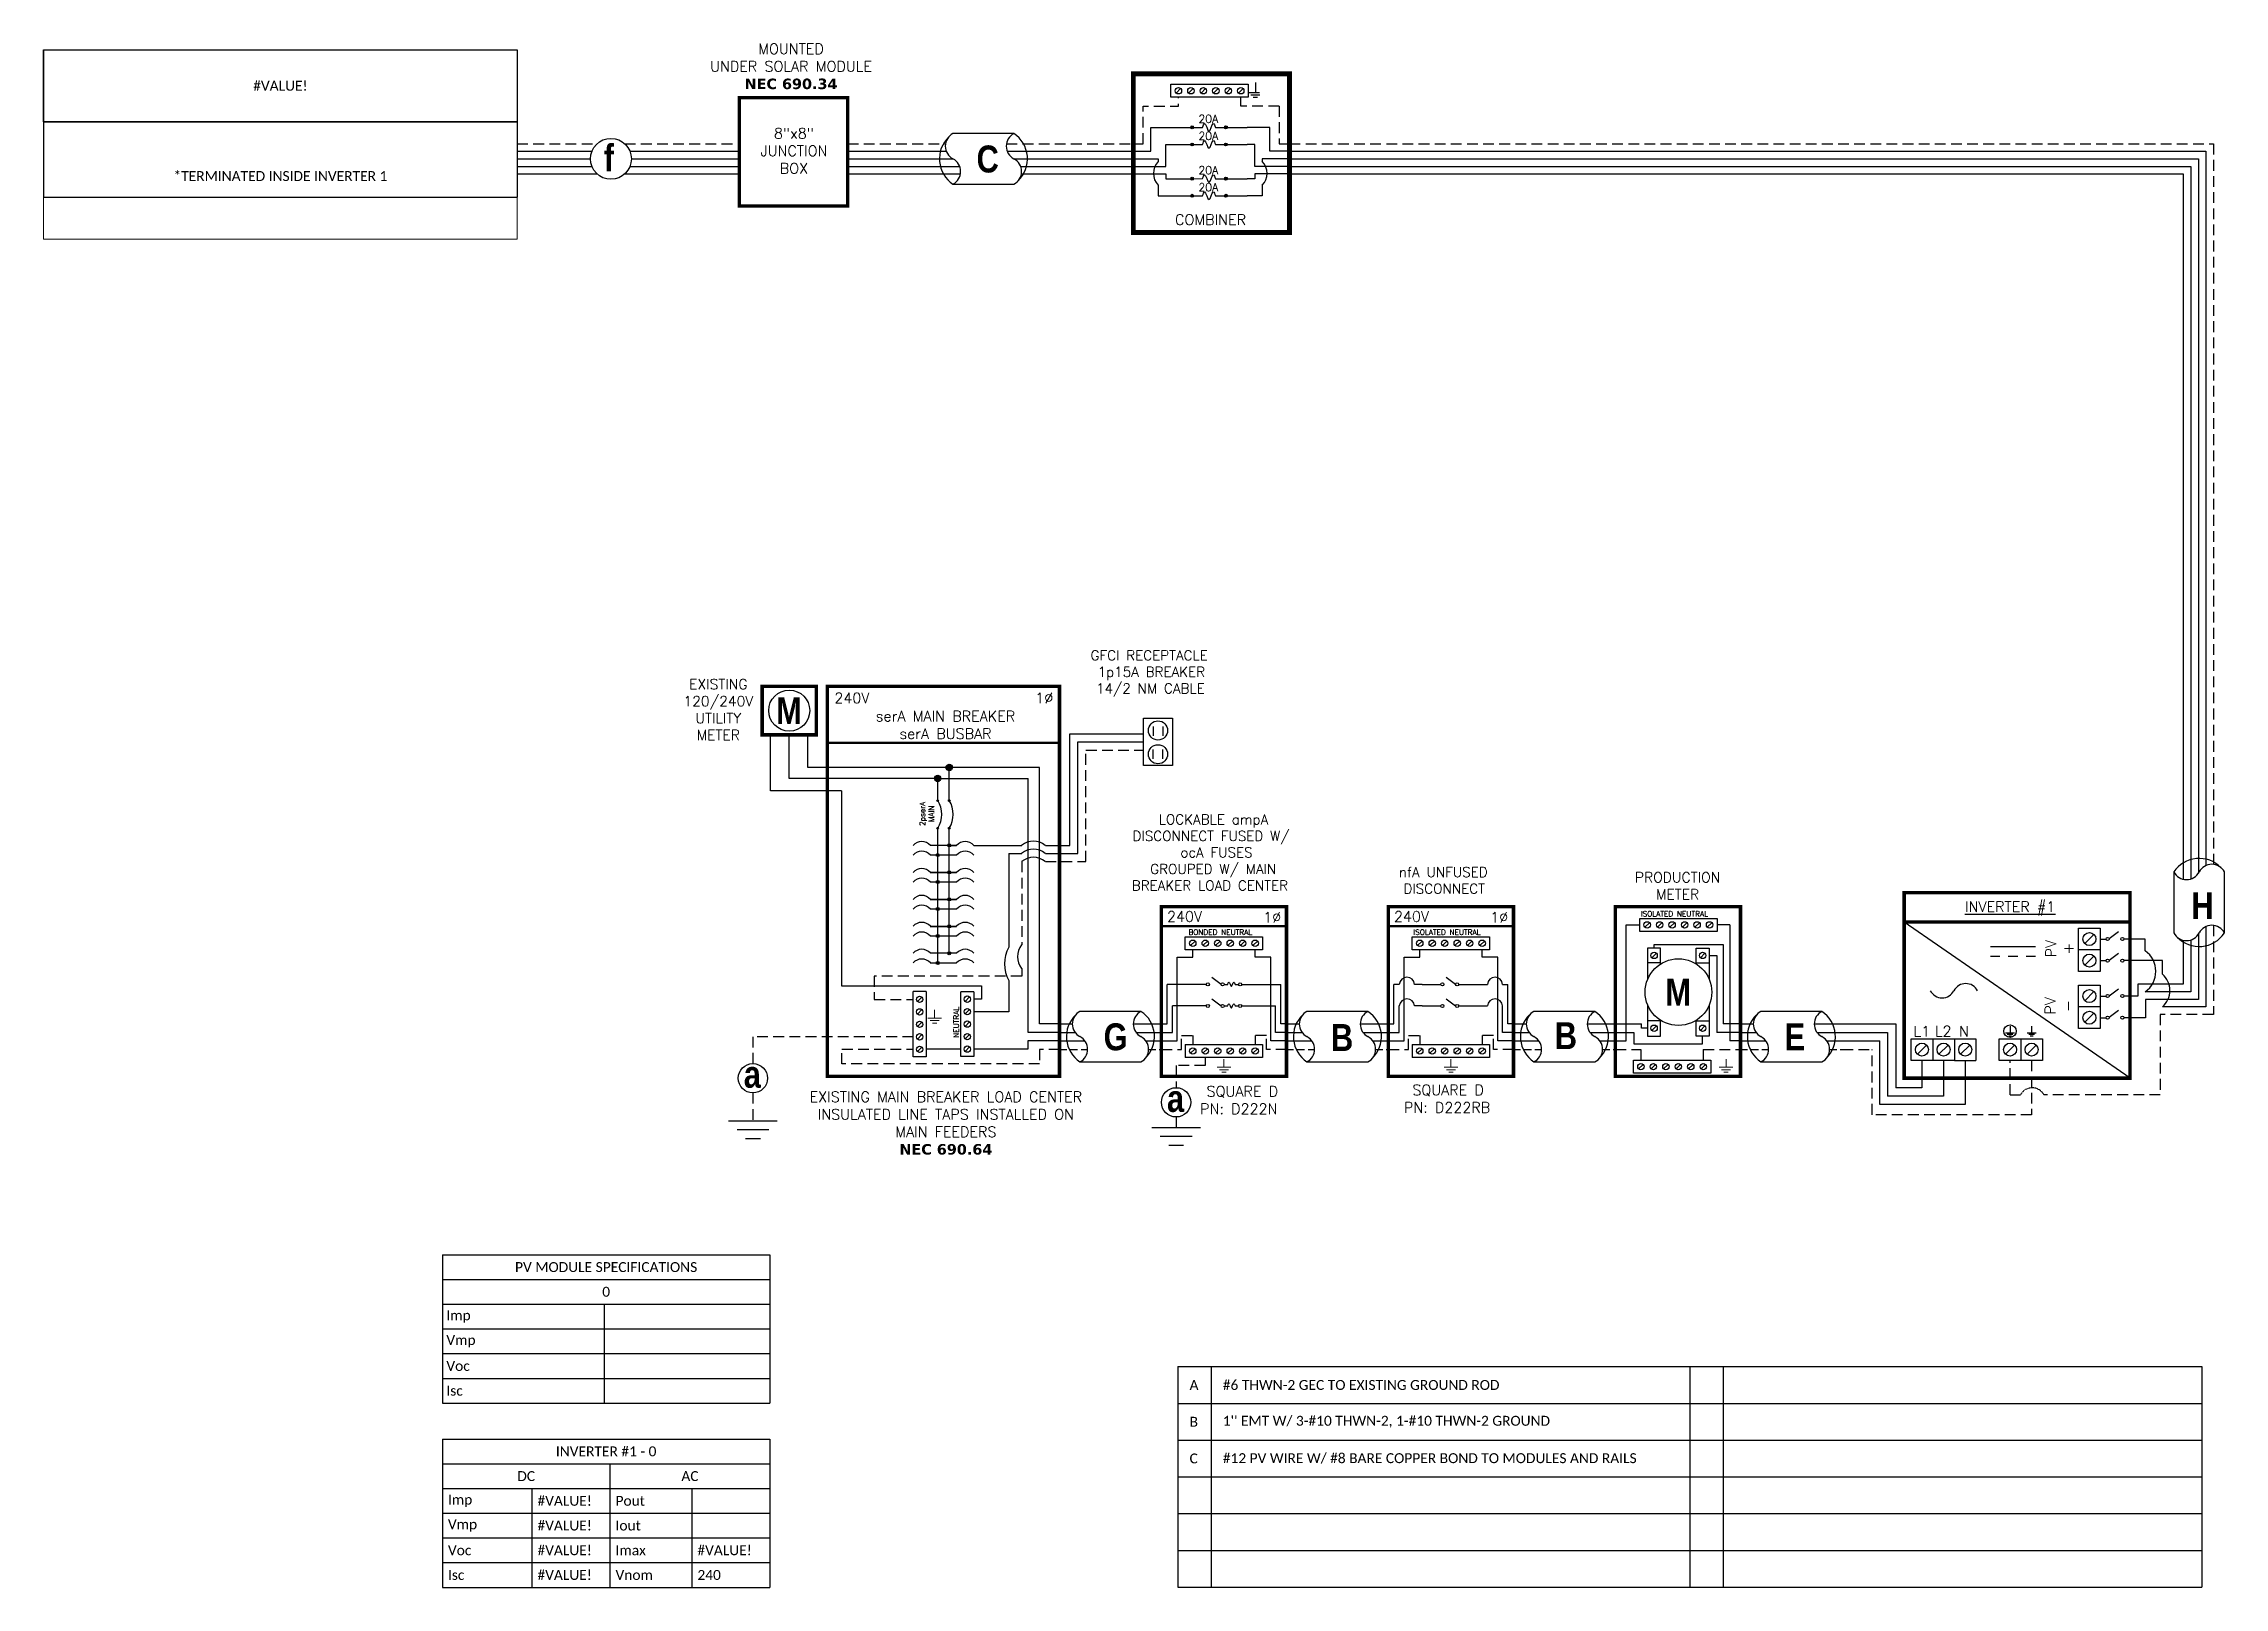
# Model space of a CAD drawing. Header units: feet. Extents: x 11564 to 12324, y 21610 to 22149.
import ezdxf

# ---------------------------------------------------------------- set-up
doc = ezdxf.new("R2010")
doc.units = ezdxf.units.FT
doc.header["$MEASUREMENT"] = 0
doc.linetypes.add('HIDDEN', pattern=[0.375, 0.25, -0.125])
doc.layers.add('TEXT', color=7, linetype='Continuous')
doc.layers.add('Z - TITLEBLOCK TXT', color=7, linetype='Continuous')
doc.styles.add('ONE LINE TXT', font='techb___.ttf')
doc.styles.get("Standard").update_dxf_attribs({"font": 'simplex.shx'})

msp = doc.modelspace()

# ---------------------------------------------------------------- texts
at = {"color": 1, "linetype": 'Continuous'}
for s, height, p in [('20A', 2.778, (11966.15, 22120.92)), ('20A', 2.778, (11966.15, 22097.08)), ('%%UINVERTER #1', 3.6576, (12233.43, 21845.87))]:
    msp.add_text(s, height=height, dxfattribs=at).set_placement(p)
at = {"color": 1, "linetype": 'Continuous', "char_height": 9.3833, "attachment_point": 1, "style": 'ONE LINE TXT'}
for s, insert in [('{\\W1;\\C256;f}', (11758.85, 22113.41)), ('{\\W1;\\C256;C}', (11888.82, 22113)), ('{\\W1;\\C256;H}', (12312.38, 21852.76)), ('{\\W1;\\C256;G}', (11933.11, 21807.04)), ('{\\W1;\\C256;B}', (12090.4, 21807.45)), ('{\\W1;\\C256;E}', (12170.53, 21807.04))]:
    msp.add_mtext_dynamic_manual_height_columns(s, width=0.1385, gutter_width=2.13, heights=[0], dxfattribs=dict(at, insert=insert))
at = {"color": 1, "attachment_point": 5}
for s, width, gutter_width, insert, char_height in [('COMBINER', 1.1897, 7.17, (11970.39, 22087.17), 3.658), ('L1', 0.1481, 0.75, (12218.38, 21804.29), 3.658), ('L2', 0.1481, 0.75, (12225.84, 21804.32), 3.658), ('N', 0.1481, 0.75, (12233.09, 21804.27), 3.66)]:
    msp.add_mtext_dynamic_manual_height_columns(s, width=width, gutter_width=gutter_width, heights=[0], dxfattribs=dict(at, insert=insert, char_height=char_height))
at = {"color": 1, "char_height": 3.658, "attachment_point": 5, "rotation": 90}
for s, width, insert in [('PV +', 2.8378, (12266.41, 21833.08)), ('PV -', 2.8013, (12266.19, 21813.11))]:
    msp.add_mtext_dynamic_manual_height_columns(s, width=width, gutter_width=0.75, heights=[0], dxfattribs=dict(at, insert=insert))

# ---------------------------------------------------------------- blocks, each defined once
blk = doc.blocks.new('*T21')
at = {"color": 0, "lineweight": -2, "transparency": 16777216}
for p, q in [((0, 0), (165.11, 0)), ((0, 0), (0, -51.42)), ((165.11, 0), (165.11, -51.42)), ((0, -25.14), (165.11, -25.14)), ((0, -51.42), (165.11, -51.42))]:
    blk.add_line(p, q, dxfattribs=at)
at = {"layer": 'Defpoints', "color": 8, "linetype": 'ByBlock', "lineweight": 0, "transparency": 16777216}
for p, q in [((0, -51.42), (0, -66.05)), ((165.11, -51.42), (165.11, -66.05)), ((0, -66.05), (165.11, -66.05))]:
    blk.add_line(p, q, dxfattribs=at)
at = {"color": 0, "linetype": 'Continuous', "transparency": 16777216, "char_height": 3.4544, "width": 155.095, "attachment_point": 5}
for s, insert in [('{\\fCalibri|b0|i0|c0;#VALUE!', (82.56, -12.57)), ('{\\fCalibri|b0|i0|c0;^J^J*TERMINATED INSIDE INVERTER 1', (82.56, -38.28))]:
    blk.add_mtext(s, dxfattribs=dict(at, insert=insert))
blk = doc.blocks.new('8x8box')
at = {"lineweight": 50, "const_width": 1.19}
blk.add_lwpolyline([(37.78, 0), (0, 0), (0, 37.78), (37.78, 37.78)], close=True, dxfattribs=at)
at = {"color": 1, "char_height": 3.6576, "attachment_point": 5}
for s, width, insert in [(' \\PMOUNTED \\PUNDER SOLAR MODULE\\P{\\fVerdana|b1|i0|c0|p34;NEC 690.34}', 73.0127, (18.01, 51.7)), ('8"x8"  JUNCTION BOX ', 0.4767, (19.03, 19.26))]:
    blk.add_mtext_dynamic_manual_height_columns(s, width=width, gutter_width=7.17, heights=[0], dxfattribs=dict(at, insert=insert))
blk = doc.blocks.new('*U12')
at = {"color": 7}
for p, q in [((-35.53, 9), (-31.05, 9)), ((-9.81, 9), (0, 9))]:
    blk.add_line(p, q, dxfattribs=at)
at = {"color": 7, "linetype": 'Continuous'}
for p, q in [((-7.14, 13.31), (-28.39, 13.31)), ((-28.39, -4.31), (-7.14, -4.31))]:
    blk.add_line(p, q, dxfattribs=at)
at = {"color": 10}
for p, q in [((-35.53, 6), (-30.11, 6)), ((-8.87, 6), (0, 6))]:
    blk.add_line(p, q, dxfattribs=at)
at = {"color": 253}
for p, q in [((-35.53, 3), (-26.66, 3)), ((-5.41, 3), (0, 3))]:
    blk.add_line(p, q, dxfattribs=at)
at = {"color": 92, "linetype": 'HIDDEN', "ltscale": 10}
for p, q in [((-4.48, 0), (0, 0)), ((-35.53, 0), (-25.72, 0))]:
    blk.add_line(p, q, dxfattribs=at)
at = {"color": 7, "linetype": 'Continuous'}
for centre, start, end in [((-22.54, 4.5), 133.97324, 236.42648), ((-12.99, 4.5), 313.97324, 56.42648)]:
    blk.add_arc(centre, 10.58, start, end, dxfattribs=at)
at = {"linetype": 'Continuous'}
for centre, start, end in [((-26.08, 8.91), 117.66392, 242.33608), ((-4.83, 8.91), 117.66392, 242.33608), ((-30.7, 0.09), 297.66392, 62.33608), ((-9.45, 0.09), 297.66392, 62.33608)]:
    blk.add_arc(centre, 4.98, start, end, dxfattribs=at)
blk = doc.blocks.new('fusedDisconnect')
at = {"lineweight": 50}
blk.add_line((-43.61, 43.06), (0, 43.06), dxfattribs=at)
at = {"color": 1, "linetype": 'Continuous'}
for p, q in [((-35.27, 34.78), (-35.27, 39.32)), ((-35.27, 39.32), (-8.32, 39.32)), ((-8.32, 39.32), (-8.32, 34.78)), ((-8.32, 34.78), (-35.27, 34.78)), ((-26.07, 25.18), (-22.81, 22.74)), ((-26.07, 17.65), (-22.81, 15.2)), ((-21.73, 22.73), (-20.49, 22.73)), ((-17.94, 22.73), (-16.7, 22.73)), ((-21.73, 15.2), (-20.49, 15.2)), ((-17.94, 15.2), (-16.7, 15.2)), ((-35.27, 1.76), (-8.32, 1.76)), ((-35.27, 1.76), (-35.27, -2.78)), ((-8.32, 1.76), (-8.32, -2.78)), ((-8.32, -2.78), (-35.27, -2.78))]:
    blk.add_line(p, q, dxfattribs=at)
at = {"color": 253, "linetype": 'Continuous'}
for p, q in [((-38.16, 3), (-38.16, 32.17)), ((-38.16, 32.17), (-32.67, 32.17)), ((-32.67, 32.17), (-32.67, 34.78)), ((-10.92, 32.17), (-10.92, 34.78)), ((-5.43, 32.17), (-10.92, 32.17)), ((-5.43, 3), (-5.43, 32.17)), ((-43.61, 3), (-38.16, 3)), ((0, 3), (-5.43, 3))]:
    blk.add_line(p, q, dxfattribs=at)
at = {"color": 4, "linetype": 'Continuous'}
for p, q in [((-31.89, 37.83), (-33.46, 36.26)), ((-27.53, 37.83), (-29.11, 36.26)), ((-23.18, 37.83), (-24.76, 36.26)), ((-18.83, 37.83), (-20.41, 36.26)), ((-14.48, 37.83), (-16.06, 36.26)), ((-10.13, 37.83), (-11.7, 36.26)), ((-31.89, 0.28), (-33.46, -1.3)), ((-27.53, 0.28), (-29.11, -1.3)), ((-23.18, 0.28), (-24.76, -1.3)), ((-18.83, 0.28), (-20.41, -1.3)), ((-14.48, 0.28), (-16.06, -1.3)), ((-10.13, 0.28), (-11.7, -1.3))]:
    blk.add_line(p, q, dxfattribs=at)
at = {"color": 7, "linetype": 'Continuous'}
for p, q in [((-27.97, 22.73), (-41.66, 22.73)), ((-41.66, 9), (-41.66, 22.73)), ((-15.62, 22.73), (-1.93, 22.73)), ((-1.93, 9), (-1.93, 22.73))]:
    blk.add_line(p, q, dxfattribs=at)
at = {"color": 7}
for p, q in [((-43.61, 9), (-41.66, 9)), ((0, 9), (-1.93, 9))]:
    blk.add_line(p, q, dxfattribs=at)
at = {"color": 10, "linetype": 'Continuous'}
for p, q in [((-27.97, 15.2), (-39.8, 15.2)), ((-39.8, 6), (-39.8, 15.2)), ((-15.62, 15.2), (-3.79, 15.19)), ((-3.79, 6), (-3.79, 15.2)), ((-43.61, 6), (-39.8, 6)), ((0, 6), (-3.79, 6))]:
    blk.add_line(p, q, dxfattribs=at)
at = {"color": 92, "linetype": 'HIDDEN', "ltscale": 15}
for p, q in [((-43.61, 0), (-36.58, 0)), ((-36.58, 0), (-36.58, 4.9)), ((-36.58, 4.9), (-32.67, 4.9)), ((-32.67, 4.9), (-32.67, 1.76)), ((-7.01, 4.9), (-10.92, 4.9)), ((-10.92, 4.9), (-10.92, 1.76)), ((-7.01, 0), (-7.01, 4.9)), ((0, 0), (-7.01, 0)), ((-28.32, -5.55), (-38.48, -5.55)), ((-38.48, -5.55), (-38.48, -13.28)), ((-28.32, -2.78), (-28.32, -5.55)), ((-38.48, -23.51), (-38.48, -27.17))]:
    blk.add_line(p, q, dxfattribs=at)
at = {"lineweight": 50, "const_width": 1.19}
blk.add_lwpolyline([(-43.61, -9.34), (-43.61, 49.84), (0, 49.84), (0, -9.34)], close=True, dxfattribs=at)
at = {"color": 92, "linetype": 'Continuous', "lineweight": 5, "ltscale": 0.05, "flags": 128}
for points in [[(-24.14, -6.17), (-19.45, -6.17)], [(-20.27, -7.03), (-23.32, -7.03)], [(-21.8, -3.32), (-21.8, -6.17)], [(-21.08, -7.9), (-22.51, -7.9)]]:
    blk.add_lwpolyline(points, dxfattribs=at)
at = {"color": 92, "linetype": 'Continuous', "ltscale": 4, "flags": 128}
for points in [[(-46.96, -27.17), (-30, -27.17)], [(-32.93, -30.31), (-44.02, -30.31)], [(-35.87, -33.46), (-41.08, -33.46)]]:
    blk.add_lwpolyline(points, dxfattribs=at)
at = {"color": 4, "linetype": 'Continuous'}
for centre in [(-32.67, 37.05), (-28.32, 37.05), (-23.97, 37.05), (-19.62, 37.05), (-15.27, 37.05), (-10.92, 37.05), (-32.67, -0.51), (-28.32, -0.51), (-23.97, -0.51), (-19.62, -0.51), (-15.27, -0.51), (-10.92, -0.51)]:
    blk.add_circle(centre, 1.11, dxfattribs=at)
at = {"color": 1, "linetype": 'Continuous'}
for centre in [(-27.43, 22.73), (-22.27, 22.73), (-16.16, 22.73), (-27.43, 15.2), (-22.27, 15.2), (-16.16, 15.19)]:
    blk.add_circle(centre, 0.541, dxfattribs=at)
at = {"color": 7, "linetype": 'Continuous'}
blk.add_circle((-38.48, -18.39), 5.11, dxfattribs=at)
at = {"color": 1, "linetype": 'Continuous'}
for points in [[(-20.49, 22.73), (-20.12, 23.49), (-19.22, 21.97), (-18.39, 23.49), (-17.94, 22.73)], [(-20.49, 15.2), (-20.12, 15.96), (-19.22, 14.43), (-18.39, 15.96), (-17.94, 15.2)]]:
    blk.add_spline(points, degree=3, dxfattribs=at)
at = {"color": 4, "linetype": 'Continuous'}
blk.add_text('BONDED NEUTRAL', height=1.8743, dxfattribs=at).set_placement((-34.19, 39.97))
at = {"color": 1}
for s, width, gutter_width, heights, insert, char_height, attachment_point in [('\\A1;\\pi14.315;LOCKABLE ampA \\P\\pi5.1859;DISCONNECT FUSED W/ \\P\\pi21.882;ocA FUSES\\P\\pi11.355;GROUPED W/ MAIN \\P\\pi4.9392;BREAKER LOAD CENTER', 71.8931, 92.23, [38.55], (-58.88, 81.95), 3.4544, 1), ('240V', 0.1481, 0.75, [0], (-35.55, 46.4), 3.658, 5), ('1∅', 0.1481, 0.75, [0], (-4.98, 46.1), 3.658, 5), ('\\A1;\\pi7.3884,t25.676;SQUARE D\\P\\pi5.1241,t23.412;PN: D222N', 35.0816, 28.88, [13.54], (-35.24, -12.75), 3.6576, 1)]:
    blk.add_mtext_dynamic_manual_height_columns(s, width=width, gutter_width=gutter_width, heights=heights, dxfattribs=dict(at, insert=insert, char_height=char_height, attachment_point=attachment_point))
at = {"color": 1, "linetype": 'Continuous', "insert": (-41.67, -12.34), "char_height": 9.3833, "attachment_point": 1, "style": 'ONE LINE TXT'}
blk.add_mtext_dynamic_manual_height_columns('{\\W1;\\C256;a}', width=0.1385, gutter_width=2.13, heights=[0], dxfattribs=at)
blk = doc.blocks.new('*U18')
at = {"color": 7}
for p, q in [((-35.53, 9), (-31.05, 9)), ((-9.81, 9), (0, 9))]:
    blk.add_line(p, q, dxfattribs=at)
at = {"color": 7, "linetype": 'Continuous'}
for p, q in [((-7.14, 13.31), (-28.39, 13.31)), ((-28.39, -4.31), (-7.14, -4.31))]:
    blk.add_line(p, q, dxfattribs=at)
at = {"color": 10}
for p, q in [((-35.53, 6), (-30.11, 6)), ((-8.87, 6), (0, 6))]:
    blk.add_line(p, q, dxfattribs=at)
at = {"color": 253}
for p, q in [((-35.53, 3), (-26.66, 3)), ((-5.41, 3), (0, 3))]:
    blk.add_line(p, q, dxfattribs=at)
at = {"color": 92, "linetype": 'HIDDEN', "ltscale": 10}
for p, q in [((-4.48, 0), (0, 0)), ((-35.53, 0), (-25.72, 0))]:
    blk.add_line(p, q, dxfattribs=at)
at = {"color": 7, "linetype": 'Continuous'}
for centre, start, end in [((-22.54, 4.5), 133.97324, 236.42648), ((-12.99, 4.5), 313.97324, 56.42648)]:
    blk.add_arc(centre, 10.58, start, end, dxfattribs=at)
at = {"linetype": 'Continuous'}
for centre, start, end in [((-26.08, 8.91), 117.66392, 242.33608), ((-4.83, 8.91), 117.66392, 242.33608), ((-30.7, 0.09), 297.66392, 62.33608), ((-9.45, 0.09), 297.66392, 62.33608)]:
    blk.add_arc(centre, 4.98, start, end, dxfattribs=at)
blk = doc.blocks.new('*U19')
at = {"color": 7}
for name, p in [('fusedDisconnect', (0, 0)), ('*U18', (-43.61, 0))]:
    blk.add_blockref(name, p, dxfattribs=at)
blk = doc.blocks.new('lineTapPanel')
at = {"linetype": 'Continuous'}
h = blk.add_hatch(color=254, dxfattribs=at)
h.dxf.hatch_style = 1
edge = h.paths.add_edge_path()
edge.add_arc((-38.44, 98.34), 1.11, 0, 360)
h = blk.add_hatch(color=254, dxfattribs=at)
h.dxf.hatch_style = 1
edge = h.paths.add_edge_path()
edge.add_arc((-42.47, 94.51), 1.11, 0, 360)
h = blk.add_hatch(color=1, dxfattribs=at)
h.dxf.hatch_style = 1
edge = h.paths.add_edge_path()
edge.add_arc((-42.47, 86.8), 0.291, 0, 360)
h = blk.add_hatch(color=1, dxfattribs=at)
h.dxf.hatch_style = 1
edge = h.paths.add_edge_path()
edge.add_arc((-38.44, 86.8), 0.291, 0, 360)
h = blk.add_hatch(color=1, dxfattribs=at)
h.dxf.hatch_style = 1
edge = h.paths.add_edge_path()
edge.add_arc((-42.47, 77.16), 0.291, 0, 360)
h = blk.add_hatch(color=1, dxfattribs=at)
h.dxf.hatch_style = 1
edge = h.paths.add_edge_path()
edge.add_arc((-38.44, 77.16), 0.291, 0, 360)
h = blk.add_hatch(color=1, dxfattribs=at)
h.dxf.hatch_style = 1
edge = h.paths.add_edge_path()
edge.add_arc((-38.44, 71.16), 0.528, 0, 360)
h = blk.add_hatch(color=1, dxfattribs=at)
h.dxf.hatch_style = 1
edge = h.paths.add_edge_path()
edge.add_arc((-42.47, 67.78), 0.528, 0, 360)
h = blk.add_hatch(color=1, dxfattribs=at)
h.dxf.hatch_style = 1
edge = h.paths.add_edge_path()
edge.add_arc((-38.44, 61.76), 0.528, 0, 360)
h = blk.add_hatch(color=1, dxfattribs=at)
h.dxf.hatch_style = 1
edge = h.paths.add_edge_path()
edge.add_arc((-42.47, 58.38), 0.528, 0, 360)
h = blk.add_hatch(color=1, dxfattribs=at)
h.dxf.hatch_style = 1
edge = h.paths.add_edge_path()
edge.add_arc((-42.47, 48.98), 0.528, 0, 360)
h = blk.add_hatch(color=1, dxfattribs=at)
h.dxf.hatch_style = 1
edge = h.paths.add_edge_path()
edge.add_arc((-38.44, 52.36), 0.528, 0, 360)
h = blk.add_hatch(color=1, dxfattribs=at)
h.dxf.hatch_style = 1
edge = h.paths.add_edge_path()
edge.add_arc((-42.47, 39.58), 0.528, 0, 360)
h = blk.add_hatch(color=1, dxfattribs=at)
h.dxf.hatch_style = 1
edge = h.paths.add_edge_path()
edge.add_arc((-38.44, 42.95), 0.528, 0, 360)
h = blk.add_hatch(color=1, dxfattribs=at)
h.dxf.hatch_style = 1
edge = h.paths.add_edge_path()
edge.add_arc((-42.47, 30.17), 0.528, 0, 360)
h = blk.add_hatch(color=1, dxfattribs=at)
h.dxf.hatch_style = 1
edge = h.paths.add_edge_path()
edge.add_arc((-38.44, 33.55), 0.528, 0, 360)
at = {"color": 155, "true_color": 0x647190}
blk.add_line((-80.92, 126.59), (0, 126.59), dxfattribs=at)
at = {"color": 253, "linetype": 'Continuous'}
for p, q in [((-100.73, 90.2), (-100.73, 109.7)), ((-76.04, 90.2), (-100.73, 90.2)), ((-76.04, 90.2), (-76.04, 22.16)), ((-76.04, 22.16), (-27.25, 22.16)), ((-27.25, 17.57), (-29.89, 17.57)), ((-27.25, 22.16), (-27.25, 17.57)), ((-11.01, 0.16), (-29.89, 0.16)), ((0, 3), (-11.01, 3)), ((-11.01, 3), (-11.01, 0.16))]:
    blk.add_line(p, q, dxfattribs=at)
at = {"color": 10, "linetype": 'Continuous'}
for p, q in [((-94.24, 94.51), (-94.24, 109.7)), ((-43.58, 94.51), (-94.24, 94.51)), ((-42.47, 87.09), (-42.47, 93.4)), ((-41.36, 94.51), (-10.98, 94.51)), ((-10.98, 6), (-10.98, 94.51)), ((-42.47, 30.17), (-42.47, 76.87)), ((-35.88, 67.78), (-45.04, 67.78)), ((-35.88, 58.38), (-45.04, 58.38)), ((-35.88, 48.98), (-45.04, 48.98)), ((-35.88, 39.58), (-45.04, 39.58)), ((-35.88, 30.17), (-45.04, 30.17)), ((0, 6), (-10.98, 6))]:
    blk.add_line(p, q, dxfattribs=at)
at = {"color": 7, "linetype": 'Continuous'}
for p, q in [((-87.75, 98.34), (-87.75, 109.7)), ((-39.56, 98.34), (-87.75, 98.34)), ((-38.44, 87.09), (-38.44, 97.23)), ((-6.96, 9), (-6.96, 98.34)), ((-38.44, 61.76), (-38.44, 76.87)), ((-35.88, 71.16), (-45.04, 71.16)), ((-38.44, 71.16), (-35.88, 71.16)), ((-45.04, 61.76), (-35.88, 61.76)), ((-35.88, 61.76), (-45.04, 61.76)), ((-38.44, 52.36), (-38.44, 61.76)), ((-45.04, 52.36), (-35.88, 52.36)), ((-35.88, 52.36), (-45.04, 52.36)), ((-38.44, 42.95), (-38.44, 52.36)), ((-45.04, 42.95), (-35.88, 42.95)), ((-35.88, 42.95), (-45.04, 42.95)), ((-38.44, 33.55), (-38.44, 42.95)), ((-35.88, 33.55), (-45.04, 33.55))]:
    blk.add_line(p, q, dxfattribs=at)
at = {"lineweight": 50}
blk.add_line((-80.92, 106.95), (0, 106.95), dxfattribs=at)
at = {"color": 7}
for p, q in [((-6.96, 98.34), (-37.33, 98.34)), ((0, 9), (-6.96, 9))]:
    blk.add_line(p, q, dxfattribs=at)
at = {"color": 1, "linetype": 'Continuous'}
for p, q in [((-51.03, -2.51), (-51.03, 20.23)), ((-46.49, 20.23), (-51.03, 20.23)), ((-46.49, 20.23), (-46.49, -2.51)), ((-34.43, -2.43), (-34.43, 20.16)), ((-29.89, 20.16), (-34.43, 20.16)), ((-29.89, 20.16), (-29.89, -2.43)), ((-46.49, -2.51), (-51.03, -2.51)), ((-29.89, -2.43), (-34.43, -2.43))]:
    blk.add_line(p, q, dxfattribs=at)
at = {"color": 4, "linetype": 'Continuous'}
for p, q in [((-47.97, 18.28), (-49.55, 16.71)), ((-31.37, 18.35), (-32.94, 16.78)), ((-47.97, 13.93), (-49.55, 12.36)), ((-47.97, 9.58), (-49.55, 8.01)), ((-31.37, 14), (-32.94, 12.43)), ((-31.37, 9.65), (-32.94, 8.08)), ((-47.97, 5.23), (-49.55, 3.66)), ((-47.97, 0.88), (-49.55, -0.69)), ((-31.37, 5.3), (-32.94, 3.73)), ((-31.37, 0.95), (-32.94, -0.62))]:
    blk.add_line(p, q, dxfattribs=at)
at = {"color": 92, "linetype": 'HIDDEN', "ltscale": 15}
for p, q in [((-51.03, 4.44), (-106.89, 4.44)), ((-106.89, 4.44), (-106.89, -4.87)), ((-75.84, -4.96), (-75.84, 0.09)), ((-75.84, 0.09), (-51.03, 0.09)), ((0, 0), (-6.96, 0)), ((-6.96, -4.96), (-75.84, -4.96)), ((-6.96, 0), (-6.96, -4.96)), ((-106.89, -15.1), (-106.89, -24.84))]:
    blk.add_line(p, q, dxfattribs=at)
at = {"color": 92, "linetype": 'Continuous', "ltscale": 15}
blk.add_line((-34.43, 0.09), (-46.49, 0.09), dxfattribs=at)
at = {"lineweight": 50, "const_width": 1.19}
for points in [[(-103.67, 109.7), (-103.67, 126.59), (-84.82, 126.59), (-84.82, 109.7)], [(-80.92, -9.3), (-80.92, 126.59), (0, 126.59), (0, -9.3)]]:
    blk.add_lwpolyline(points, close=True, dxfattribs=at)
at = {"color": 92, "linetype": 'Continuous', "lineweight": 5, "ltscale": 0.05, "flags": 128}
for points in [[(-45.88, 10.97), (-41.2, 10.97)], [(-42.01, 10.1), (-45.07, 10.1)], [(-42.82, 9.23), (-44.25, 9.23)], [(-43.54, 13.81), (-43.54, 10.97)]]:
    blk.add_lwpolyline(points, dxfattribs=at)
at = {"color": 92, "linetype": 'Continuous', "ltscale": 4, "flags": 128}
for points in [[(-115.37, -24.84), (-98.41, -24.84)], [(-101.35, -27.98), (-112.43, -27.98)], [(-104.29, -31.12), (-109.49, -31.12)]]:
    blk.add_lwpolyline(points, dxfattribs=at)
at = {"linetype": 'Continuous'}
blk.add_circle((-94.24, 118.15), 7.15, dxfattribs=at)
at = {"color": 7, "linetype": 'Continuous'}
for centre, radius in [((-38.44, 98.34), 1.11), ((-38.44, 98.34), 1.11), ((-42.47, 94.51), 1.11), ((-106.89, -9.99), 5.11)]:
    blk.add_circle(centre, radius, dxfattribs=at)
at = {"color": 1, "linetype": 'Continuous'}
for centre, radius in [((-42.47, 86.8), 0.291), ((-38.44, 86.8), 0.291), ((-42.47, 77.16), 0.291), ((-38.44, 77.16), 0.291), ((-38.44, 71.16), 0.528), ((-42.47, 67.78), 0.528), ((-38.44, 61.76), 0.528), ((-42.47, 58.38), 0.528), ((-42.47, 48.98), 0.528), ((-38.44, 52.36), 0.528), ((-42.47, 39.58), 0.528), ((-38.44, 42.95), 0.528), ((-42.47, 30.17), 0.528), ((-38.44, 33.55), 0.528)]:
    blk.add_circle(centre, radius, dxfattribs=at)
at = {"color": 4, "linetype": 'Continuous'}
for centre in [(-48.76, 17.49), (-32.16, 17.57), (-48.76, 13.14), (-48.76, 8.79), (-32.16, 13.21), (-32.16, 8.86), (-48.76, 4.44), (-48.76, 0.09), (-32.16, 4.51), (-32.16, 0.16)]:
    blk.add_circle(centre, 1.11, dxfattribs=at)
at = {"color": 1, "linetype": 'Continuous'}
for centre, radius, start, end in [((-50.14, 81.98), 9.06, 327.87082, 32.12918), ((-46.11, 81.98), 9.06, 327.87082, 32.12918), ((-48.03, 68.62), 3.93, 40.3392, 139.6608), ((-48.03, 65.24), 3.93, 40.3392, 139.6608), ((-32.88, 68.62), 3.93, 40.3392, 139.6608), ((-32.88, 65.24), 3.93, 40.3392, 139.6608), ((-48.03, 59.21), 3.93, 40.3392, 139.6608), ((-32.88, 59.21), 3.93, 40.3392, 139.6608), ((-48.03, 55.84), 3.93, 40.3392, 139.6608), ((-48.03, 49.81), 3.93, 40.3392, 139.6608), ((-32.88, 55.84), 3.93, 40.3392, 139.6608), ((-32.88, 49.81), 3.93, 40.3392, 139.6608), ((-48.03, 46.43), 3.93, 40.3392, 139.6608), ((-32.88, 46.43), 3.93, 40.3392, 139.6608), ((-48.03, 40.41), 3.93, 40.3392, 139.6608), ((-48.03, 37.03), 3.93, 40.3392, 139.6608), ((-32.88, 40.41), 3.93, 40.3392, 139.6608), ((-32.88, 37.03), 3.93, 40.3392, 139.6608), ((-48.03, 31.01), 3.93, 40.3392, 139.6608), ((-48.03, 27.63), 3.93, 40.3392, 139.6608), ((-32.88, 31.01), 3.93, 40.3392, 139.6608), ((-32.88, 27.63), 3.93, 40.3392, 139.6608)]:
    blk.add_arc(centre, radius, start, end, dxfattribs=at)
at = {"color": 253, "linetype": 'Continuous', "style": 'ONE LINE TXT'}
blk.add_text('M', height=9.38, dxfattribs=at).set_placement((-98.8, 113.43))
at = {"color": 4, "linetype": 'Continuous'}
blk.add_text('NEUTRAL', height=1.874, rotation=90, dxfattribs=at).set_placement((-35.08, 4.08))
at = {"color": 1, "attachment_point": 5}
for s, width, gutter_width, heights, insert, char_height in [('EXISTING\\P120/240V UTILITY METER', 0.0523, 7.17, [0], (-118.95, 118.48), 3.5433), ('240V', 0.1481, 0.75, [0], (-72.39, 122.54), 3.658), ('1∅', 0.1481, 0.75, [0], (-5.31, 122.54), 3.658), ('serA MAIN BREAKER\\PserA BUSBAR', 72.4998, 0.75, [0], (-39.75, 113.14), 3.6576), ('EXISTING MAIN BREAKER LOAD CENTER INSULATED LINE TAPS INSTALLED ON MAIN FEEDERS\\P{\\fVerdana|b1|i0|c0|p34;NEC 690.64}', 98.9176, 7.17, [106.42], (-39.63, -25.66), 3.6576)]:
    blk.add_mtext_dynamic_manual_height_columns(s, width=width, gutter_width=gutter_width, heights=heights, dxfattribs=dict(at, insert=insert, char_height=char_height))
at = {"color": 4, "linetype": 'Continuous', "insert": (-46.25, 82.15), "char_height": 1.874, "attachment_point": 5, "rotation": 90}
blk.add_mtext_dynamic_manual_height_columns('2pserA\\PMAIN', width=0.1481, gutter_width=0.75, heights=[0], dxfattribs=at)
at = {"color": 1, "linetype": 'Continuous', "insert": (-110.08, -3.93), "char_height": 9.3833, "attachment_point": 1, "style": 'ONE LINE TXT'}
blk.add_mtext_dynamic_manual_height_columns('{\\W1;\\C256;a}', width=0.1385, gutter_width=2.13, heights=[0], dxfattribs=at)
blk = doc.blocks.new('*U20')
at = {"color": 7}
blk.add_blockref('lineTapPanel', (0, 0), dxfattribs=at)
blk = doc.blocks.new('*T22')
at = {"color": 0, "lineweight": -2, "transparency": 16777216}
for p, q in [((0, 0), (114.19, 0)), ((0, 0), (0, -51.7)), ((114.19, 0), (114.19, -51.7)), ((0, -8.62), (114.19, -8.62)), ((58.43, -8.62), (58.43, -51.7)), ((0, -17.23), (114.19, -17.23)), ((31.22, -17.23), (31.22, -51.7)), ((86.98, -17.23), (86.98, -51.7)), ((0, -25.85), (114.19, -25.85)), ((0, -34.47), (114.19, -34.47)), ((0, -43.08), (114.19, -43.08)), ((0, -51.7), (114.19, -51.7))]:
    blk.add_line(p, q, dxfattribs=at)
at = {"color": 0, "linetype": 'Continuous', "transparency": 16777216, "char_height": 3.4544}
for s, insert, width, attachment_point in [('{\\fCalibri|b0|i0|c0;INVERTER #1 - 0', (57.09, -4.31), 110.3293, 5), ('{\\fCalibri|b0|i0|c0;DC', (29.22, -12.93), 54.5755, 5), ('{\\fCalibri|b0|i0|c0;AC', (86.31, -12.93), 51.8976, 5), ('{\\fCalibri|b0|i0|c0;Imp', (1.93, -21.54), 27.3681, 4), ('{\\fCalibri|b0|i0|c0;#VALUE!', (33.15, -21.54), 23.3513, 4), ('{\\fCalibri|b0|i0|c0;Pout', (60.36, -21.54), 24.6902, 4), ('{\\fCalibri|b0|i0|c0;', (88.91, -21.54), 23.3513, 4), ('{\\fCalibri|b0|i0|c0;Vmp', (1.93, -30.16), 27.3681, 4), ('{\\fCalibri|b0|i0|c0;#VALUE!', (33.15, -30.16), 23.3513, 4), ('{\\fCalibri|b0|i0|c0;Iout', (60.36, -30.16), 24.6902, 4), ('{\\fCalibri|b0|i0|c0;', (88.91, -30.16), 23.3513, 4), ('{\\fCalibri|b0|i0|c0;Voc', (1.93, -38.78), 27.3681, 4), ('{\\fCalibri|b0|i0|c0;#VALUE!', (33.15, -38.78), 23.3513, 4), ('{\\fCalibri|b0|i0|c0;Imax', (60.36, -38.78), 24.6902, 4), ('{\\fCalibri|b0|i0|c0;#VALUE!', (88.91, -38.78), 23.3513, 4), ('{\\fCalibri|b0|i0|c0;#VALUE!', (33.15, -47.39), 23.3513, 4), ('{\\fCalibri|b0|i0|c0;240', (88.91, -47.39), 23.3513, 4), ('{\\fCalibri|b0|i0|c0;Isc', (1.93, -47.39), 27.3681, 4), ('{\\fCalibri|b0|i0|c0;Vnom', (60.36, -47.39), 24.6902, 4)]:
    blk.add_mtext(s, dxfattribs=dict(at, insert=insert, width=width, attachment_point=attachment_point))
blk = doc.blocks.new('*T23')
at = {"color": 0, "lineweight": -2, "transparency": 16777216}
for p, q in [((0, 0), (114.19, 0)), ((0, 0), (0, -51.69)), ((114.19, 0), (114.19, -51.69)), ((0, -8.62), (114.19, -8.62)), ((0, -17.23), (114.19, -17.23)), ((56.41, -17.23), (56.41, -51.69)), ((0, -25.85), (114.19, -25.85)), ((0, -34.46), (114.19, -34.46)), ((0, -43.08), (114.19, -43.08)), ((0, -51.69), (114.19, -51.69))]:
    blk.add_line(p, q, dxfattribs=at)
at = {"color": 0, "linetype": 'Continuous', "transparency": 16777216, "char_height": 3.4544}
for s, insert, width, attachment_point in [('{\\fCalibri|b0|i0|c0;PV MODULE SPECIFICATIONS', (57.09, -4.31), 111.433, 5), ('{\\fCalibri|b0|i0|c0;0', (57.09, -12.92), 111.433, 5), ('{\\fCalibri|b0|i0|c0;Imp', (1.38, -21.54), 53.6551, 4), ('{\\fCalibri|b0|i0|c0;', (57.78, -21.54), 55.0254, 4), ('{\\fCalibri|b0|i0|c0;Vmp', (1.38, -30.15), 53.6551, 4), ('{\\fCalibri|b0|i0|c0;', (57.78, -30.15), 55.0254, 4), ('{\\fCalibri|b0|i0|c0;Voc', (1.38, -38.77), 53.6551, 4), ('{\\fCalibri|b0|i0|c0;', (57.78, -38.77), 55.0254, 4), ('{\\fCalibri|b0|i0|c0;Isc', (1.38, -47.39), 53.6551, 4), ('{\\fCalibri|b0|i0|c0;', (57.78, -47.39), 55.0254, 4)]:
    blk.add_mtext(s, dxfattribs=dict(at, insert=insert, width=width, attachment_point=attachment_point))
blk = doc.blocks.new('*T24')
at = {"linetype": 'ByBlock', "lineweight": -2, "transparency": 16777216}
for p, q in [((0, 0), (357.03, 0)), ((0, 0), (0, -76.8)), ((11.58, 0), (11.58, -76.8)), ((178.51, 0), (178.51, -76.8)), ((190.1, 0), (190.1, -76.8)), ((357.03, 0), (357.03, -76.8)), ((0, -12.8), (357.03, -12.8)), ((0, -25.61), (357.03, -25.61)), ((0, -38.41), (357.03, -38.41)), ((0, -51.22), (357.03, -51.22)), ((0, -64.02), (357.03, -64.02)), ((0, -76.8), (357.03, -76.8))]:
    blk.add_line(p, q, dxfattribs=at)
at = {"color": 0, "linetype": 'Continuous', "transparency": 16777216, "char_height": 3.4544, "attachment_point": 4}
for s, insert, width in [('{\\fCalibri|b0|i0|c0;A', (4.06, -6.4), 3.4544), ('{\\fCalibri|b0|i0|c0;#6 THWN-2 GEC TO EXISTING GROUND ROD', (15.65, -6.4), 158.8026), ('{\\fCalibri|b0|i0|c0;', (182.58, -6.4), 3.4544), ('{\\fCalibri|b0|i0|c0;', (194.16, -6.4), 158.8095), ('{\\fCalibri|b0|i0|c0;B', (4.06, -19.21), 3.4544), ("{\\fCalibri|b0|i0|c0;1'' EMT W/ 3-#10 THWN-2, 1-#10 THWN-2 GROUND", (15.65, -19.21), 158.8026), ('{\\fCalibri|b0|i0|c0;', (182.58, -19.21), 3.4544), ('{\\fCalibri|b0|i0|c0;', (194.16, -19.21), 158.8095), ('{\\fCalibri|b0|i0|c0;C', (4.06, -32.01), 3.4544), ('{\\fCalibri|b0|i0|c0;#12 PV WIRE W/ #8 BARE COPPER BOND TO MODULES AND RAILS', (15.65, -32.01), 158.8026), ('{\\fCalibri|b0|i0|c0;', (182.58, -32.01), 3.4544), ('{\\fCalibri|b0|i0|c0;', (194.16, -32.01), 158.8095), ('{\\fCalibri|b0|i0|c0;', (4.06, -44.82), 3.4544), ('{\\fCalibri|b0|i0|c0;', (15.65, -44.82), 158.8026), ('{\\fCalibri|b0|i0|c0;', (182.58, -44.82), 3.4544), ('{\\fCalibri|b0|i0|c0;', (194.16, -44.82), 158.8095), ('{\\fCalibri|b0|i0|c0;', (4.06, -57.62), 3.4544), ('{\\fCalibri|b0|i0|c0;', (15.65, -57.62), 158.8026), ('{\\fCalibri|b0|i0|c0;', (182.58, -57.62), 3.4544), ('{\\fCalibri|b0|i0|c0;', (194.16, -57.62), 158.8095), ('{\\fCalibri|b0|i0|c0;', (4.06, -70.41), 3.4544), ('{\\fCalibri|b0|i0|c0;', (15.65, -70.41), 158.8026), ('{\\fCalibri|b0|i0|c0;', (182.58, -70.41), 3.4544), ('{\\fCalibri|b0|i0|c0;', (194.16, -70.41), 158.8095)]:
    blk.add_mtext(s, dxfattribs=dict(at, insert=insert, width=width))
blk = doc.blocks.new('gfci1')
at = {"color": 7, "linetype": 'Continuous'}
for p, q in [((33.46, 0), (33.46, 38.87)), ((33.46, 38.87), (59.14, 38.87)), ((62.57, 41.42), (62.57, 38.21)), ((65.87, 41.42), (65.87, 38.21)), ((62.57, 30.17), (62.57, 33.39)), ((65.87, 30.17), (65.87, 33.39)), ((0, 0), (16.69, 0)), ((24.94, 0), (33.46, 0))]:
    blk.add_line(p, q, dxfattribs=at)
at = {"color": 253, "linetype": 'Continuous'}
for p, q in [((36.28, -2.82), (36.28, 36.06)), ((36.28, 36.06), (59.14, 36.06)), ((12.22, -2.82), (16.69, -2.82)), ((12.22, -2.82), (12.22, -35.5)), ((24.94, -2.82), (36.28, -2.82)), ((12.22, -47.07), (12.22, -57.95)), ((12.22, -57.95), (0, -57.95))]:
    blk.add_line(p, q, dxfattribs=at)
at = {"color": 7}
blk.add_line((16.69, -45.52), (16.69, -45.52), dxfattribs=at)
at = {"color": 7, "linetype": 'Continuous'}
blk.add_lwpolyline([(59.14, 44.31), (69.3, 44.31), (69.3, 27.81), (59.14, 27.81)], close=True, dxfattribs=at)
for centre in [(64.22, 40.06), (64.22, 31.78)]:
    blk.add_circle(centre, 3.33, dxfattribs=at)
blk.add_arc((20.81, -4.99), 6.47, 50.39049, 129.60951, dxfattribs=at)
at = {"color": 253, "linetype": 'Continuous'}
for centre, radius, start, end in [((20.81, -7.8), 6.47, 50.39049, 129.60951), ((22.72, -41.29), 11.99, 151.17036, 208.82964)]:
    blk.add_arc(centre, radius, start, end, dxfattribs=at)
at = {"layer": 'TEXT', "color": 92, "linetype": 'HIDDEN', "ltscale": 15}
for p, q in [((39.09, -5.63), (39.09, 33.24)), ((39.09, 33.24), (59.14, 33.24)), ((16.69, -5.63), (16.69, -34.69)), ((24.94, -5.63), (39.09, -5.63)), ((16.69, -45.52), (-34.69, -45.52)), ((-34.69, -45.52), (-34.69, -53.67)), ((16.69, -42.94), (16.69, -45.52)), ((-34.69, -53.67), (-21.14, -53.67))]:
    blk.add_line(p, q, dxfattribs=at)
at = {"layer": 'TEXT', "color": 92, "linetype": 'Continuous', "ltscale": 15}
for centre, start, end in [((20.81, -10.62), 50.39049, 129.60951), ((21.67, -38.81), 140.39049, 219.60951)]:
    blk.add_arc(centre, 6.47, start, end, dxfattribs=at)
at = {"layer": 'TEXT', "color": 1, "insert": (27.72, 67.97), "char_height": 3.4544, "attachment_point": 1}
blk.add_mtext_dynamic_manual_height_columns('\\A1;\\pi12.999;GFCI RECEPTACLE\\P\\pi15.467;1p15A BREAKER\\P\\pi14.891;14/2 NM CABLE', width=71.8931, gutter_width=92.23, heights=[24.13], dxfattribs=at)
blk = doc.blocks.new('string2')
at = {"linetype": 'Continuous'}
h = blk.add_hatch(color=7, dxfattribs=at)
h.dxf.hatch_style = 1
edge = h.paths.add_edge_path()
edge.add_arc((-324.86, 276.93), 0.513, 0, 360)
h = blk.add_hatch(color=7, dxfattribs=at)
h.dxf.hatch_style = 1
edge = h.paths.add_edge_path()
edge.add_arc((-313.08, 276.93), 0.513, 0, 360)
h = blk.add_hatch(color=253, dxfattribs=at)
h.dxf.hatch_style = 1
edge = h.paths.add_edge_path()
edge.add_arc((-324.86, 265.01), 0.513, 0, 360)
h = blk.add_hatch(color=253, dxfattribs=at)
h.dxf.hatch_style = 1
edge = h.paths.add_edge_path()
edge.add_arc((-313.08, 265.01), 0.513, 0, 360)
at = {"color": 1, "linetype": 'Continuous'}
for p, q in [((-324.34, 276.93), (-321.21, 276.94)), ((-316.71, 276.93), (-313.59, 276.93)), ((-324.34, 265.01), (-321.21, 265.02)), ((-316.71, 265.01), (-313.59, 265.01))]:
    blk.add_line(p, q, dxfattribs=at)
at = {"color": 7, "linetype": 'Continuous'}
for p, q in [((-560.21, 269.3), (-533.99, 269.3)), ((-520.9, 269.3), (-482.74, 269.3)), ((-444.96, 269.3), (-405.93, 269.3)), ((-384.69, 269.3), (-345.37, 269.3)), ((-345.37, 269.3), (-341.94, 269.3)), ((-341.94, 269.3), (-334.07, 269.3)), ((-291.02, 269.3), (-303.05, 269.3)), ((-290.91, 269.3), (23.33, 269.3)), ((23.33, 269.3), (23.33, 20.94)), ((7.45, 0), (0, 0)), ((7.45, -4.11), (7.45, 0)), ((23.33, -0.31), (23.33, -18.41)), ((23.33, -18.41), (7.45, -18.41))]:
    blk.add_line(p, q, dxfattribs=at)
at = {"color": 253, "linetype": 'Continuous'}
for p, q in [((-560.21, 266.68), (-532.38, 266.68)), ((-522.69, 266.68), (-482.74, 266.68)), ((-444.96, 266.68), (-405.67, 266.68)), ((-384.43, 266.68), (-345.37, 266.68)), ((-345.37, 266.68), (-341.94, 266.68)), ((-290.91, 266.68), (20.71, 266.68)), ((20.71, 266.68), (20.71, 20.82)), ((-303.05, 265.01), (-305.67, 265.01)), ((20.71, -0.42), (20.71, -15.79)), ((4.87, -19.9), (0, -19.9)), ((20.71, -15.79), (4.87, -15.79)), ((4.87, -15.79), (4.87, -19.9))]:
    blk.add_line(p, q, dxfattribs=at)
at = {"color": 7, "linetype": 'Continuous', "flags": 128}
for points in [[(-334.07, 269.3), (-334.07, 276.93), (-331.45, 276.93)], [(-331.45, 276.93), (-324.86, 276.93)], [(-331.45, 276.93), (-324.86, 276.93)], [(-313.08, 276.93), (-305.67, 276.93)], [(-303.05, 269.3), (-303.05, 276.93), (-305.67, 276.93)]]:
    blk.add_lwpolyline(points, dxfattribs=at)
at = {"color": 253, "linetype": 'Continuous', "flags": 128}
for points in [[(-341.94, 266.68), (-334.07, 266.68), (-334.07, 265.01)], [(-291.02, 266.68), (-303.05, 266.68), (-303.05, 265.01)], [(-334.07, 265.01), (-324.86, 265.01)], [(-331.45, 265.01), (-324.86, 265.01)], [(-313.08, 265.01), (-305.67, 265.01)]]:
    blk.add_lwpolyline(points, dxfattribs=at)
at = {"color": 7, "linetype": 'Continuous'}
for centre in [(-324.86, 276.93), (-313.08, 276.93)]:
    blk.add_circle(centre, 0.513, dxfattribs=at)
at = {"color": 253, "linetype": 'Continuous'}
for centre in [(-324.86, 265.01), (-313.08, 265.01)]:
    blk.add_circle(centre, 0.513, dxfattribs=at)
at = {"linetype": 'Continuous'}
blk.add_arc((2.32, -11.26), 8.8, 305.65052, 54.34948, dxfattribs=at)
at = {"color": 1, "linetype": 'Continuous'}
for points in [[(-321.21, 276.94), (-320.55, 278.28), (-318.96, 275.59), (-317.5, 278.28), (-316.71, 276.93)], [(-321.21, 265.02), (-320.55, 266.35), (-318.96, 263.67), (-317.5, 266.35), (-316.71, 265.01)]]:
    blk.add_spline(points, degree=3, dxfattribs=at)
for p in [(-322.7, 278.52), (-322.7, 266.59)]:
    blk.add_text('20A', height=2.778, dxfattribs=at).set_placement(p)
blk = doc.blocks.new('unfusedDisconnect')
at = {"lineweight": 50}
blk.add_line((-43.61, 43.06), (0, 43.06), dxfattribs=at)
at = {"color": 1, "linetype": 'Continuous'}
for p, q in [((-35.27, 34.78), (-35.27, 39.32)), ((-35.27, 39.32), (-8.32, 39.32)), ((-8.32, 39.32), (-8.32, 34.78)), ((-8.32, 34.78), (-35.27, 34.78)), ((-23.43, 25.18), (-20.16, 22.74)), ((-31.89, 22.73), (-25.32, 22.73)), ((-23.43, 17.65), (-20.16, 15.2)), ((-19.08, 22.73), (-11.7, 22.73)), ((-31.89, 15.2), (-25.32, 15.2)), ((-19.08, 15.2), (-11.7, 15.19)), ((-35.27, 1.76), (-8.32, 1.76)), ((-35.27, 1.76), (-35.27, -2.78)), ((-8.32, 1.76), (-8.32, -2.78)), ((-8.32, -2.78), (-35.27, -2.78))]:
    blk.add_line(p, q, dxfattribs=at)
at = {"color": 253, "linetype": 'Continuous'}
for p, q in [((-38.16, 3), (-38.16, 32.17)), ((-38.16, 32.17), (-32.67, 32.17)), ((-32.67, 32.17), (-32.67, 34.78)), ((-10.92, 32.17), (-10.92, 34.78)), ((-5.43, 32.17), (-10.92, 32.17)), ((-5.43, 3), (-5.43, 32.17)), ((-43.61, 3), (-38.16, 3)), ((0, 3), (-5.43, 3))]:
    blk.add_line(p, q, dxfattribs=at)
at = {"color": 4, "linetype": 'Continuous'}
for p, q in [((-31.89, 37.83), (-33.46, 36.26)), ((-27.53, 37.83), (-29.11, 36.26)), ((-23.18, 37.83), (-24.76, 36.26)), ((-18.83, 37.83), (-20.41, 36.26)), ((-14.48, 37.83), (-16.06, 36.26)), ((-10.13, 37.83), (-11.7, 36.26)), ((-31.89, 0.28), (-33.46, -1.3)), ((-27.53, 0.28), (-29.11, -1.3)), ((-23.18, 0.28), (-24.76, -1.3)), ((-18.83, 0.28), (-20.41, -1.3)), ((-14.48, 0.28), (-16.06, -1.3)), ((-10.13, 0.28), (-11.7, -1.3))]:
    blk.add_line(p, q, dxfattribs=at)
at = {"color": 7, "linetype": 'Continuous'}
for p, q in [((-41.66, 9), (-41.66, 22.73)), ((-39.8, 22.73), (-41.66, 22.73)), ((-31.89, 22.73), (-34.52, 22.73)), ((-11.7, 22.73), (-9.07, 22.73)), ((-3.79, 22.73), (-1.93, 22.73)), ((-1.93, 9), (-1.93, 22.73))]:
    blk.add_line(p, q, dxfattribs=at)
at = {"color": 7}
for p, q in [((-43.61, 9), (-41.66, 9)), ((0, 9), (-1.93, 9))]:
    blk.add_line(p, q, dxfattribs=at)
at = {"color": 10, "linetype": 'Continuous'}
for p, q in [((-39.8, 6), (-39.8, 15.2)), ((-31.89, 15.2), (-34.52, 15.2)), ((-11.7, 15.2), (-9.07, 15.2)), ((-3.79, 6), (-3.79, 15.2)), ((-43.61, 6), (-39.8, 6)), ((0, 6), (-3.79, 6))]:
    blk.add_line(p, q, dxfattribs=at)
at = {"color": 92, "linetype": 'HIDDEN', "ltscale": 15}
for p, q in [((-43.61, 0), (-36.58, 0)), ((-36.58, 0), (-36.58, 4.9)), ((-36.58, 4.9), (-32.67, 4.9)), ((-32.67, 4.9), (-32.67, 1.76)), ((-7.01, 4.9), (-10.92, 4.9)), ((-10.92, 4.9), (-10.92, 1.76)), ((-7.01, 0), (-7.01, 4.9)), ((0, 0), (-7.01, 0))]:
    blk.add_line(p, q, dxfattribs=at)
at = {"lineweight": 50, "const_width": 1.19}
blk.add_lwpolyline([(-43.61, -9.34), (-43.61, 49.84), (0, 49.84), (0, -9.34)], close=True, dxfattribs=at)
at = {"color": 92, "linetype": 'Continuous', "lineweight": 5, "ltscale": 0.05, "flags": 128}
for points in [[(-24.14, -6.17), (-19.45, -6.17)], [(-20.27, -7.03), (-23.32, -7.03)], [(-21.8, -3.32), (-21.8, -6.17)], [(-21.08, -7.9), (-22.51, -7.9)]]:
    blk.add_lwpolyline(points, dxfattribs=at)
at = {"color": 4, "linetype": 'Continuous'}
for centre in [(-32.67, 37.05), (-28.32, 37.05), (-23.97, 37.05), (-19.62, 37.05), (-15.27, 37.05), (-10.92, 37.05), (-32.67, -0.51), (-28.32, -0.51), (-23.97, -0.51), (-19.62, -0.51), (-15.27, -0.51), (-10.92, -0.51)]:
    blk.add_circle(centre, 1.11, dxfattribs=at)
at = {"color": 1, "linetype": 'Continuous'}
for centre in [(-24.78, 22.73), (-19.62, 22.73), (-24.78, 15.2), (-19.62, 15.2)]:
    blk.add_circle(centre, 0.541, dxfattribs=at)
at = {"color": 7, "linetype": 'Continuous'}
for centre in [(-37.16, 22.58), (-6.43, 22.58)]:
    blk.add_arc(centre, 2.64, 3.28193, 176.71807, dxfattribs=at)
at = {"color": 10, "linetype": 'Continuous'}
for centre in [(-37.16, 15.04), (-6.43, 15.04)]:
    blk.add_arc(centre, 2.64, 3.28193, 176.71807, dxfattribs=at)
at = {"color": 4, "linetype": 'Continuous'}
blk.add_text('ISOLATED NEUTRAL', height=1.8743, dxfattribs=at).set_placement((-34.91, 39.97))
at = {"color": 1}
for s, width, gutter_width, heights, insert, char_height, attachment_point in [('\\A1;\\pi15.271;nfA UNFUSED \\P\\pi16.834;DISCONNECT', 64.922, 0, [11.89], (-55.21, 63.58), 3.4544, 1), ('240V', 0.1481, 0.75, [0], (-35.55, 46.4), 3.658, 5), ('1∅', 0.1481, 0.75, [0], (-4.98, 46.1), 3.658, 5), ('\\A1;\\pi11.999,t30.287;SQUARE D\\P\\pi9.0377,t27.326;PN: D222RB', 51.6906, 0.203, [45.94], (-47.25, -12.27), 3.6576, 1)]:
    blk.add_mtext_dynamic_manual_height_columns(s, width=width, gutter_width=gutter_width, heights=heights, dxfattribs=dict(at, insert=insert, char_height=char_height, attachment_point=attachment_point))
blk = doc.blocks.new('*U25')
at = {"color": 7}
for name, p in [('unfusedDisconnect', (0, 0)), ('*U12', (-43.61, 0))]:
    blk.add_blockref(name, p, dxfattribs=at)
at = {"layer": 'Z - TITLEBLOCK TXT', "color": 1, "linetype": 'Continuous', "insert": (-63.63, 8.88), "char_height": 9.3833, "attachment_point": 1, "style": 'ONE LINE TXT'}
blk.add_mtext_dynamic_manual_height_columns('{\\W1;\\C256;B}', width=0.1385, gutter_width=2.13, heights=[0], dxfattribs=at)
blk = doc.blocks.new('productionMeter')
at = {"color": 1, "linetype": 'Continuous'}
for p, q in [((-35.13, 41.18), (-35.13, 45.72)), ((-35.13, 45.72), (-8.18, 45.72)), ((-8.18, 45.72), (-8.18, 41.18)), ((-8.18, 41.18), (-35.13, 41.18)), ((-32.38, 35.4), (-32.38, 24.5)), ((-27.84, 35.4), (-32.38, 35.4)), ((-27.84, 29.86), (-27.84, 35.4)), ((-15.47, 29.86), (-15.47, 35.4)), ((-15.47, 35.4), (-10.93, 35.4)), ((-10.93, 35.4), (-10.93, 24.5)), ((-27.84, 30.21), (-32.38, 30.21)), ((-15.47, 30.21), (-10.93, 30.21)), ((-32.38, 15.55), (-32.38, 4.64)), ((-10.93, 15.55), (-10.93, 4.64)), ((-27.84, 10.04), (-32.38, 10.04)), ((-27.84, 4.64), (-27.84, 10.18)), ((-15.47, 4.64), (-15.47, 10.18)), ((-15.47, 10.04), (-10.93, 10.04)), ((-32.38, 4.64), (-27.84, 4.64)), ((-10.93, 4.64), (-15.47, 4.64)), ((-37.32, -8.24), (-37.32, -3.7)), ((-37.32, -3.7), (-10.37, -3.7)), ((-10.37, -3.7), (-10.37, -8.24)), ((-10.37, -8.24), (-37.32, -8.24))]:
    blk.add_line(p, q, dxfattribs=at)
at = {"color": 253, "linetype": 'Continuous'}
for p, q in [((-39.9, 3), (-39.9, 43.45)), ((-39.9, 43.45), (-35.13, 43.45)), ((-3.71, 43.45), (-8.18, 43.45)), ((-3.71, 43.45), (-3.71, 3)), ((-43.61, 3), (-39.9, 3)), ((0, 3), (-3.71, 3))]:
    blk.add_line(p, q, dxfattribs=at)
at = {"color": 4, "linetype": 'Continuous'}
for p, q in [((-31.74, 44.23), (-33.32, 42.66)), ((-27.39, 44.23), (-28.97, 42.66)), ((-23.04, 44.23), (-24.62, 42.66)), ((-18.69, 44.23), (-20.26, 42.66)), ((-14.34, 44.23), (-15.91, 42.66)), ((-9.99, 44.23), (-11.56, 42.66)), ((-29.33, 33.59), (-30.9, 32.02)), ((-12.41, 33.59), (-13.98, 32.02)), ((-29.33, 8.23), (-30.9, 6.66)), ((-12.41, 8.23), (-13.98, 6.66)), ((-33.93, -5.19), (-35.51, -6.76)), ((-29.58, -5.19), (-31.15, -6.76)), ((-25.23, -5.19), (-26.8, -6.76)), ((-20.88, -5.19), (-22.45, -6.76)), ((-16.53, -5.19), (-18.1, -6.76)), ((-12.18, -5.19), (-13.75, -6.76))]:
    blk.add_line(p, q, dxfattribs=at)
at = {"color": 7}
for p, q in [((-30.11, 35.4), (-30.11, 36.59)), ((-30.11, 36.59), (-5.98, 36.59)), ((-5.98, 36.59), (-5.98, 9)), ((-43.61, 9), (-34.54, 9)), ((-34.54, 7.44), (-34.54, 9)), ((0, 9), (-5.98, 9)), ((-32.38, 7.44), (-34.54, 7.44))]:
    blk.add_line(p, q, dxfattribs=at)
at = {"color": 10, "linetype": 'Continuous'}
for p, q in [((-10.93, 32.81), (-8.25, 32.81)), ((-8.25, 32.81), (-8.25, 6)), ((-43.61, 6), (-37.24, 6)), ((-37.24, 6), (-37.24, 2.05)), ((-37.24, 2.05), (-13.2, 2.05)), ((-13.2, 2.05), (-13.2, 4.64)), ((0, 6), (-8.25, 6))]:
    blk.add_line(p, q, dxfattribs=at)
at = {"color": 92, "linetype": 'HIDDEN', "ltscale": 15}
for p, q in [((-43.61, 0), (-34.72, 0)), ((-12.97, 0), (-12.97, -3.7)), ((-12.97, 0), (0, 0)), ((-34.72, 0), (-34.72, -3.7))]:
    blk.add_line(p, q, dxfattribs=at)
at = {"lineweight": 50, "const_width": 1.19}
blk.add_lwpolyline([(-43.61, -9.34), (-43.61, 49.84), (0, 49.84), (0, -9.34)], close=True, dxfattribs=at)
at = {"color": 92, "linetype": 'Continuous', "lineweight": 5, "ltscale": 0.05, "flags": 128}
for points in [[(-2.7, -6.18), (-7.38, -6.18)], [(-6.57, -7.05), (-3.51, -7.05)], [(-5.04, -3.33), (-5.04, -6.18)], [(-5.76, -7.91), (-4.32, -7.91)]]:
    blk.add_lwpolyline(points, dxfattribs=at)
at = {"color": 4, "linetype": 'Continuous'}
for centre in [(-32.53, 43.45), (-28.18, 43.45), (-23.83, 43.45), (-19.48, 43.45), (-15.13, 43.45), (-10.78, 43.45), (-30.11, 32.81), (-13.2, 32.81), (-30.11, 7.44), (-13.2, 7.44), (-34.72, -5.97), (-30.37, -5.97), (-26.02, -5.97), (-21.67, -5.97), (-17.32, -5.97), (-12.97, -5.97)]:
    blk.add_circle(centre, 1.11, dxfattribs=at)
at = {"linetype": 'Continuous'}
blk.add_circle((-21.65, 20.02), 11.62, dxfattribs=at)
at = {"color": 4, "linetype": 'Continuous'}
blk.add_text('ISOLATED NEUTRAL', height=1.8743, dxfattribs=at).set_placement((-34.77, 46.37))
at = {"color": 253, "linetype": 'Continuous', "style": 'ONE LINE TXT'}
blk.add_text('M', height=9.38, dxfattribs=at).set_placement((-26.21, 15.31))
at = {"color": 1, "insert": (-21.93, 57.08), "char_height": 3.5433, "attachment_point": 5}
blk.add_mtext_dynamic_manual_height_columns('PRODUCTION METER', width=1.3203, gutter_width=7.17, heights=[0], dxfattribs=at)
blk = doc.blocks.new('*U16')
at = {"color": 7}
blk.add_blockref('productionMeter', (0, 0), dxfattribs=at)

# ---------------------------------------------------------------- hatches: boundary and pattern name
at = {"linetype": 'Continuous'}
h = msp.add_hatch(color=7, dxfattribs=at)
h.dxf.hatch_style = 1
edge = h.paths.add_edge_path()
edge.add_arc((11963.99, 22119.34), 0.513, 0, 360)
h = msp.add_hatch(color=7, dxfattribs=at)
h.dxf.hatch_style = 1
edge = h.paths.add_edge_path()
edge.add_arc((11975.77, 22119.34), 0.513, 0, 360)
h = msp.add_hatch(color=253, dxfattribs=at)
h.dxf.hatch_style = 1
edge = h.paths.add_edge_path()
edge.add_arc((11963.99, 22095.49), 0.513, 0, 360)
h = msp.add_hatch(color=253, dxfattribs=at)
h.dxf.hatch_style = 1
edge = h.paths.add_edge_path()
edge.add_arc((11975.77, 22095.49), 0.513, 0, 360)

# ---------------------------------------------------------------- linework, layer by layer
at = {"color": 1, "linetype": 'Continuous'}
for p, q in [((11956.59, 22129.81), (11956.59, 22134.35)), ((11956.59, 22134.35), (11983.54, 22134.35)), ((11983.54, 22134.35), (11983.54, 22129.81)), ((11983.54, 22129.81), (11956.59, 22129.81)), ((11964.51, 22119.34), (11967.64, 22119.34)), ((11972.14, 22119.34), (11975.26, 22119.34)), ((11964.51, 22095.49), (11967.64, 22095.5)), ((11972.14, 22095.49), (11975.26, 22095.49)), ((12273.04, 21825.14), (12273.04, 21840.21)), ((12273.04, 21840.21), (12280.57, 21840.21)), ((12273.04, 21825.14), (12273.04, 21840.21)), ((12280.57, 21840.21), (12280.57, 21825.14)), ((12280.57, 21840.21), (12280.57, 21832.68)), ((12287, 21838.9), (12283.74, 21836.46)), ((12280.57, 21832.68), (12273.04, 21832.68)), ((12280.57, 21836.44), (12282.61, 21836.44)), ((12287, 21831.37), (12283.74, 21828.93)), ((12280.57, 21825.14), (12273.04, 21825.14)), ((12280.57, 21828.91), (12282.61, 21828.91)), ((12273.04, 21805.24), (12273.04, 21820.31)), ((12273.04, 21820.31), (12280.57, 21820.31)), ((12280.57, 21820.31), (12280.57, 21812.78)), ((12280.57, 21816.55), (12282.61, 21816.55)), ((12287, 21819.01), (12283.74, 21816.57)), ((12280.57, 21812.78), (12273.04, 21812.78)), ((12280.57, 21812.78), (12280.57, 21805.24)), ((12280.57, 21809.01), (12282.61, 21809.01)), ((12287, 21811.47), (12283.74, 21809.03)), ((12214.67, 21801.65), (12229.74, 21801.65)), ((12214.67, 21794.12), (12214.67, 21801.65)), ((12214.67, 21801.65), (12222.21, 21801.65)), ((12222.21, 21801.65), (12222.21, 21794.12)), ((12229.74, 21801.65), (12229.74, 21794.12)), ((12229.74, 21801.65), (12237.27, 21801.65)), ((12237.27, 21801.65), (12237.27, 21794.12)), ((12245.38, 21801.65), (12260.45, 21801.65)), ((12245.38, 21794.12), (12245.38, 21801.65)), ((12245.38, 21801.65), (12252.91, 21801.65)), ((12252.91, 21801.65), (12252.91, 21794.12)), ((12260.45, 21801.65), (12260.45, 21794.12)), ((12280.57, 21805.24), (12273.04, 21805.24)), ((12229.74, 21794.12), (12214.67, 21794.12)), ((12229.74, 21794.12), (12237.27, 21794.12)), ((12260.45, 21794.12), (12245.38, 21794.12))]:
    msp.add_line(p, q, dxfattribs=at)
at = {"color": 4, "linetype": 'Continuous'}
for p, q in [((11959.97, 22132.86), (11958.4, 22131.29)), ((11964.32, 22132.86), (11962.75, 22131.29)), ((11968.67, 22132.86), (11967.1, 22131.29)), ((11973.02, 22132.86), (11971.45, 22131.29)), ((11977.38, 22132.86), (11975.8, 22131.29)), ((11981.73, 22132.86), (11980.15, 22131.29)), ((12278.41, 21838.05), (12275.2, 21834.84)), ((12278.41, 21830.52), (12275.2, 21827.3)), ((12278.41, 21818.15), (12275.2, 21814.94)), ((12278.41, 21810.62), (12275.2, 21807.41)), ((12220.05, 21799.49), (12216.83, 21796.28)), ((12227.58, 21799.49), (12224.37, 21796.28)), ((12235.11, 21799.49), (12231.9, 21796.28)), ((12250.75, 21799.49), (12247.54, 21796.28)), ((12258.29, 21799.49), (12255.07, 21796.28))]:
    msp.add_line(p, q, dxfattribs=at)
at = {"color": 92, "linetype": 'HIDDEN', "ltscale": 15}
for p, q in [((11980.94, 22126.73), (11980.94, 22129.81)), ((11994.29, 22126.73), (11980.94, 22126.73)), ((11994.29, 22126.73), (11994.29, 22113.61)), ((11728.64, 22113.61), (11756.47, 22113.61)), ((11766.16, 22113.61), (11806.11, 22113.61)), ((11843.89, 22113.61), (11877.99, 22113.61)), ((11899.23, 22113.61), (11943.48, 22113.61)), ((11943.48, 22113.61), (11946.92, 22113.61)), ((11994.29, 22113.61), (11997.94, 22113.61)), ((11997.94, 22113.61), (12320.05, 22113.61)), ((12320.05, 22113.61), (12320.05, 21862.44)), ((12320.05, 21841.2), (12320.05, 21810.17)), ((12320.05, 21810.17), (12301.54, 21810.17)), ((12301.54, 21810.17), (12301.54, 21782.08)), ((12190.68, 21797.91), (12201.04, 21797.91)), ((12201.04, 21775.21), (12201.04, 21797.91)), ((12249.15, 21782.08), (12249.15, 21794.12)), ((12256.68, 21794.12), (12256.68, 21775.21)), ((12249.15, 21782.08), (12252.75, 21782.08)), ((12301.54, 21782.08), (12260.99, 21782.08)), ((12256.68, 21775.21), (12201.04, 21775.21))]:
    msp.add_line(p, q, dxfattribs=at)
at = {"color": 7, "linetype": 'Continuous'}
for p, q in [((11728.64, 22110.99), (11754.86, 22110.99)), ((11767.95, 22110.99), (11806.11, 22110.99)), ((11843.89, 22110.99), (11878.25, 22110.99)), ((11901.83, 22117.18), (11880.59, 22117.18)), ((11899.5, 22110.99), (11943.48, 22110.99)), ((11943.48, 22110.99), (11946.92, 22110.99)), ((11997.94, 22110.99), (12317.42, 22110.99)), ((12317.42, 22110.99), (12317.42, 21862.03)), ((11880.59, 22099.55), (11901.83, 22099.55)), ((12306.25, 21859.81), (12306.25, 21838.56)), ((12323.88, 21838.56), (12323.88, 21859.81)), ((12290.99, 21787.95), (12212.22, 21842.33)), ((12317.42, 21840.79), (12317.43, 21812.79)), ((12258.04, 21833.72), (12242.28, 21833.72)), ((12245.57, 21830.31), (12242.28, 21830.31)), ((12251.81, 21830.31), (12248.51, 21830.31)), ((12258.04, 21830.31), (12254.75, 21830.31)), ((12302.26, 21828.91), (12288.85, 21828.91)), ((12302.26, 21824.19), (12302.26, 21828.91)), ((12190.68, 21806.91), (12209.38, 21806.91)), ((12209.38, 21806.91), (12209.38, 21784.53)), ((12317.43, 21812.79), (12302.26, 21812.79)), ((12218.44, 21794.12), (12218.44, 21784.53)), ((12218.44, 21784.53), (12209.38, 21784.53))]:
    msp.add_line(p, q, dxfattribs=at)
at = {"color": 253, "linetype": 'Continuous'}
for p, q in [((11728.64, 22108.37), (11754.17, 22108.37)), ((11768.45, 22108.37), (11806.11, 22108.37)), ((11843.89, 22108.37), (11880.59, 22108.37)), ((11901.83, 22108.37), (11943.48, 22108.37)), ((11943.48, 22108.37), (11946.92, 22108.37)), ((11997.94, 22108.37), (12314.8, 22108.37)), ((12314.8, 22108.37), (12314.8, 21859.37)), ((12314.8, 21838.12), (12314.8, 21815.41)), ((12314.8, 21815.41), (12296.34, 21815.41)), ((12296.34, 21815.41), (12296.34, 21809.01)), ((12296.34, 21809.01), (12288.85, 21809.01)), ((12190.68, 21800.91), (12203.77, 21800.91)), ((12203.77, 21778.75), (12203.77, 21800.91)), ((12233.51, 21794.12), (12233.51, 21778.75)), ((12233.51, 21778.75), (12203.77, 21778.75))]:
    msp.add_line(p, q, dxfattribs=at)
at = {"color": 10, "linetype": 'Continuous'}
for p, q in [((12190.68, 21803.91), (12206.44, 21803.91)), ((12206.44, 21803.91), (12206.44, 21781.72)), ((12225.97, 21794.12), (12225.97, 21781.72)), ((12225.97, 21781.72), (12206.44, 21781.72))]:
    msp.add_line(p, q, dxfattribs=at)
at = {"linetype": 'Continuous'}
msp.add_lwpolyline([(11563.53, 22146.39), (11728.64, 22146.39), (11728.64, 22121.25), (11563.53, 22121.25)], close=True, dxfattribs=at)
at = {"lineweight": 50}
for points, const_width in [([(11997.94, 22082.67), (11943.48, 22082.67), (11943.48, 22138.03), (11997.94, 22138.03)], 1.71), ([(11997.94, 22082.67), (11943.48, 22082.67), (11943.48, 22138.03), (11997.94, 22138.03)], 1.71), ([(12212.22, 21842.33), (12212.22, 21852.61), (12290.99, 21852.61), (12290.99, 21842.33)], 1.19)]:
    msp.add_lwpolyline(points, close=True, dxfattribs=dict(at, const_width=const_width))
at = {"color": 92, "linetype": 'HIDDEN', "ltscale": 15, "flags": 128}
for points in [[(11986.01, 22134.93), (11986.01, 22131.43)], [(11946.92, 22113.61), (11946.92, 22126.73), (11959.19, 22126.73), (11959.19, 22129.81)], [(11983.66, 22131.43), (11988.35, 22131.43)], [(11987.53, 22130.56), (11984.48, 22130.56)], [(11986.72, 22129.69), (11985.29, 22129.69)]]:
    msp.add_lwpolyline(points, dxfattribs=at)
at = {"color": 7, "linetype": 'Continuous', "flags": 128}
for points in [[(11946.92, 22110.99), (11949.54, 22110.99), (11949.54, 22119.34), (11957.4, 22119.34)], [(11957.4, 22119.34), (11963.99, 22119.34)], [(11975.77, 22119.34), (11983.18, 22119.34)], [(11997.82, 22110.99), (11991.04, 22110.99), (11991.04, 22119.34), (11983.18, 22119.34)]]:
    msp.add_lwpolyline(points, dxfattribs=at)
at = {"color": 253, "linetype": 'Continuous', "flags": 128}
for points in [[(11946.92, 22108.37), (11952.16, 22108.37), (11952.16, 22107.41)], [(11997.82, 22108.37), (11988.42, 22108.37), (11988.42, 22107.41)], [(11952.16, 22099.15), (11952.16, 22095.49), (11957.4, 22095.49)], [(11988.42, 22099.15), (11988.42, 22095.49), (11983.18, 22095.49)], [(11957.4, 22095.49), (11963.99, 22095.49)], [(11957.4, 22095.49), (11963.99, 22095.49)], [(11975.77, 22095.49), (11983.18, 22095.49)]]:
    msp.add_lwpolyline(points, dxfattribs=at)
at = {"color": 7, "lineweight": 50, "const_width": 1.19}
msp.add_lwpolyline([(12212.22, 21787.95), (12212.22, 21852.61), (12290.99, 21852.61), (12290.99, 21787.95)], close=True, dxfattribs=at)
at = {"color": 92, "linetype": 'Continuous', "flags": 128}
for points in [[(12247.61, 21803.76), (12250.68, 21803.76)], [(12250.15, 21803.19), (12248.14, 21803.19)], [(12249.62, 21802.62), (12248.67, 21802.62)], [(12249.15, 21806.06), (12249.14, 21803.76)], [(12255.14, 21803.76), (12258.21, 21803.76)], [(12257.68, 21803.19), (12255.67, 21803.19)], [(12257.15, 21802.62), (12256.21, 21802.62)], [(12256.68, 21806.06), (12256.68, 21803.76)]]:
    msp.add_lwpolyline(points, dxfattribs=at)
at = {"color": 4, "linetype": 'Continuous'}
for centre, radius in [((11959.19, 22132.08), 1.11), ((11963.54, 22132.08), 1.11), ((11967.89, 22132.08), 1.11), ((11972.24, 22132.08), 1.11), ((11976.59, 22132.08), 1.11), ((11980.94, 22132.08), 1.11), ((12276.8, 21836.44), 2.27), ((12276.8, 21828.91), 2.27), ((12276.8, 21816.55), 2.27), ((12276.8, 21809.01), 2.27), ((12218.44, 21797.89), 2.27), ((12225.97, 21797.89), 2.27), ((12233.51, 21797.89), 2.27), ((12249.15, 21797.89), 2.27), ((12256.68, 21797.89), 2.27)]:
    msp.add_circle(centre, radius, dxfattribs=at)
at = {"color": 7, "linetype": 'Continuous'}
for centre, radius in [((11963.99, 22119.34), 0.513), ((11975.77, 22119.34), 0.513), ((11761.31, 22108.37), 7.14)]:
    msp.add_circle(centre, radius, dxfattribs=at)
at = {"color": 253, "linetype": 'Continuous'}
for centre in [(11963.99, 22095.49), (11975.77, 22095.49)]:
    msp.add_circle(centre, 0.513, dxfattribs=at)
at = {"color": 1, "linetype": 'Continuous'}
for centre in [(12283.15, 21836.44), (12288.31, 21836.44), (12283.15, 21828.91), (12288.31, 21828.91), (12283.15, 21816.55), (12288.31, 21816.55), (12283.15, 21809.01), (12288.31, 21809.01)]:
    msp.add_circle(centre, 0.541, dxfattribs=at)
at = {"color": 92, "linetype": 'Continuous'}
msp.add_circle((12249.15, 21804.32), 2.17, dxfattribs=at)
at = {"color": 7, "linetype": 'Continuous'}
for centre, start, end in [((11886.44, 22108.37), 133.97324, 236.42648), ((11895.98, 22108.37), 313.97324, 56.42648), ((12315.06, 21853.96), 43.97324, 146.42648), ((12315.06, 21844.41), 223.97324, 326.42648)]:
    msp.add_arc(centre, 10.58, start, end, dxfattribs=at)
at = {"linetype": 'Continuous'}
for centre, radius, start, end in [((11882.9, 22112.77), 4.98, 117.66392, 242.33608), ((11904.14, 22112.77), 4.98, 117.66392, 242.33608), ((11878.28, 22103.96), 4.98, 297.66392, 62.33608), ((11899.52, 22103.96), 4.98, 297.66392, 62.33608), ((12319.47, 21857.5), 4.98, 27.66392, 152.33608), ((12310.66, 21862.12), 4.98, 207.66392, 332.33608), ((12310.66, 21840.87), 4.98, 207.66392, 332.33608), ((12319.47, 21836.25), 4.98, 27.66392, 152.33608), ((12297.48, 21818.49), 7.43, 309.93385, 50.06615), ((12225.46, 21820.59), 4.65, 207.66392, 332.33608), ((12233.69, 21816.27), 4.65, 27.66392, 152.33608)]:
    msp.add_arc(centre, radius, start, end, dxfattribs=at)
at = {"color": 253, "linetype": 'Continuous'}
for centre, start, end in [((11956.38, 22103.28), 135.60546, 224.39454), ((11984.2, 22103.28), 315.60546, 44.39454)]:
    msp.add_arc(centre, 5.91, start, end, dxfattribs=at)
at = {"color": 92, "linetype": 'HIDDEN', "ltscale": 0.3}
msp.add_arc((12256.87, 21779.92), 4.65, 27.66392, 152.33608, dxfattribs=at)
at = {"color": 1, "linetype": 'Continuous'}
for points in [[(11967.64, 22119.34), (11968.3, 22120.68), (11969.89, 22117.99), (11971.35, 22120.68), (11972.14, 22119.34)], [(11967.64, 22095.5), (11968.3, 22096.84), (11969.89, 22094.15), (11971.35, 22096.84), (11972.14, 22095.49)]]:
    msp.add_spline(points, degree=3, dxfattribs=at)

# ---------------------------------------------------------------- block references
for name, p in [('*T21', (11563.53, 22146.39)), ('*T23', (11702.57, 21726.39)), ('*T24', (11959.02, 21687.39)), ('*T22', (11702.57, 21662.16))]:
    msp.add_blockref(name, p)
at = {"color": 7}
for name, p in [('8x8box', (11806.11, 22091.91)), ('string2', (12288.85, 21836.44)), ('gfci1', (11887.85, 21869.07)), ('*U20', (11917.73, 21797.91)), ('*U19', (11996.87, 21797.91)), ('*U25', (12076.01, 21797.91)), ('*U16', (12155.16, 21797.91)), ('*U12', (12111.54, 21797.91)), ('*U12', (12190.68, 21797.91))]:
    msp.add_blockref(name, p, dxfattribs=at)

msp.set_redraw_order([(e.dxf.handle, doc.entitydb.next_handle()) for e in msp.query("TEXT MTEXT ATTDEF DIMENSION ARC_DIMENSION")])  # texts and dimensions are drawn at this point

doc.saveas('drawing.dxf')
